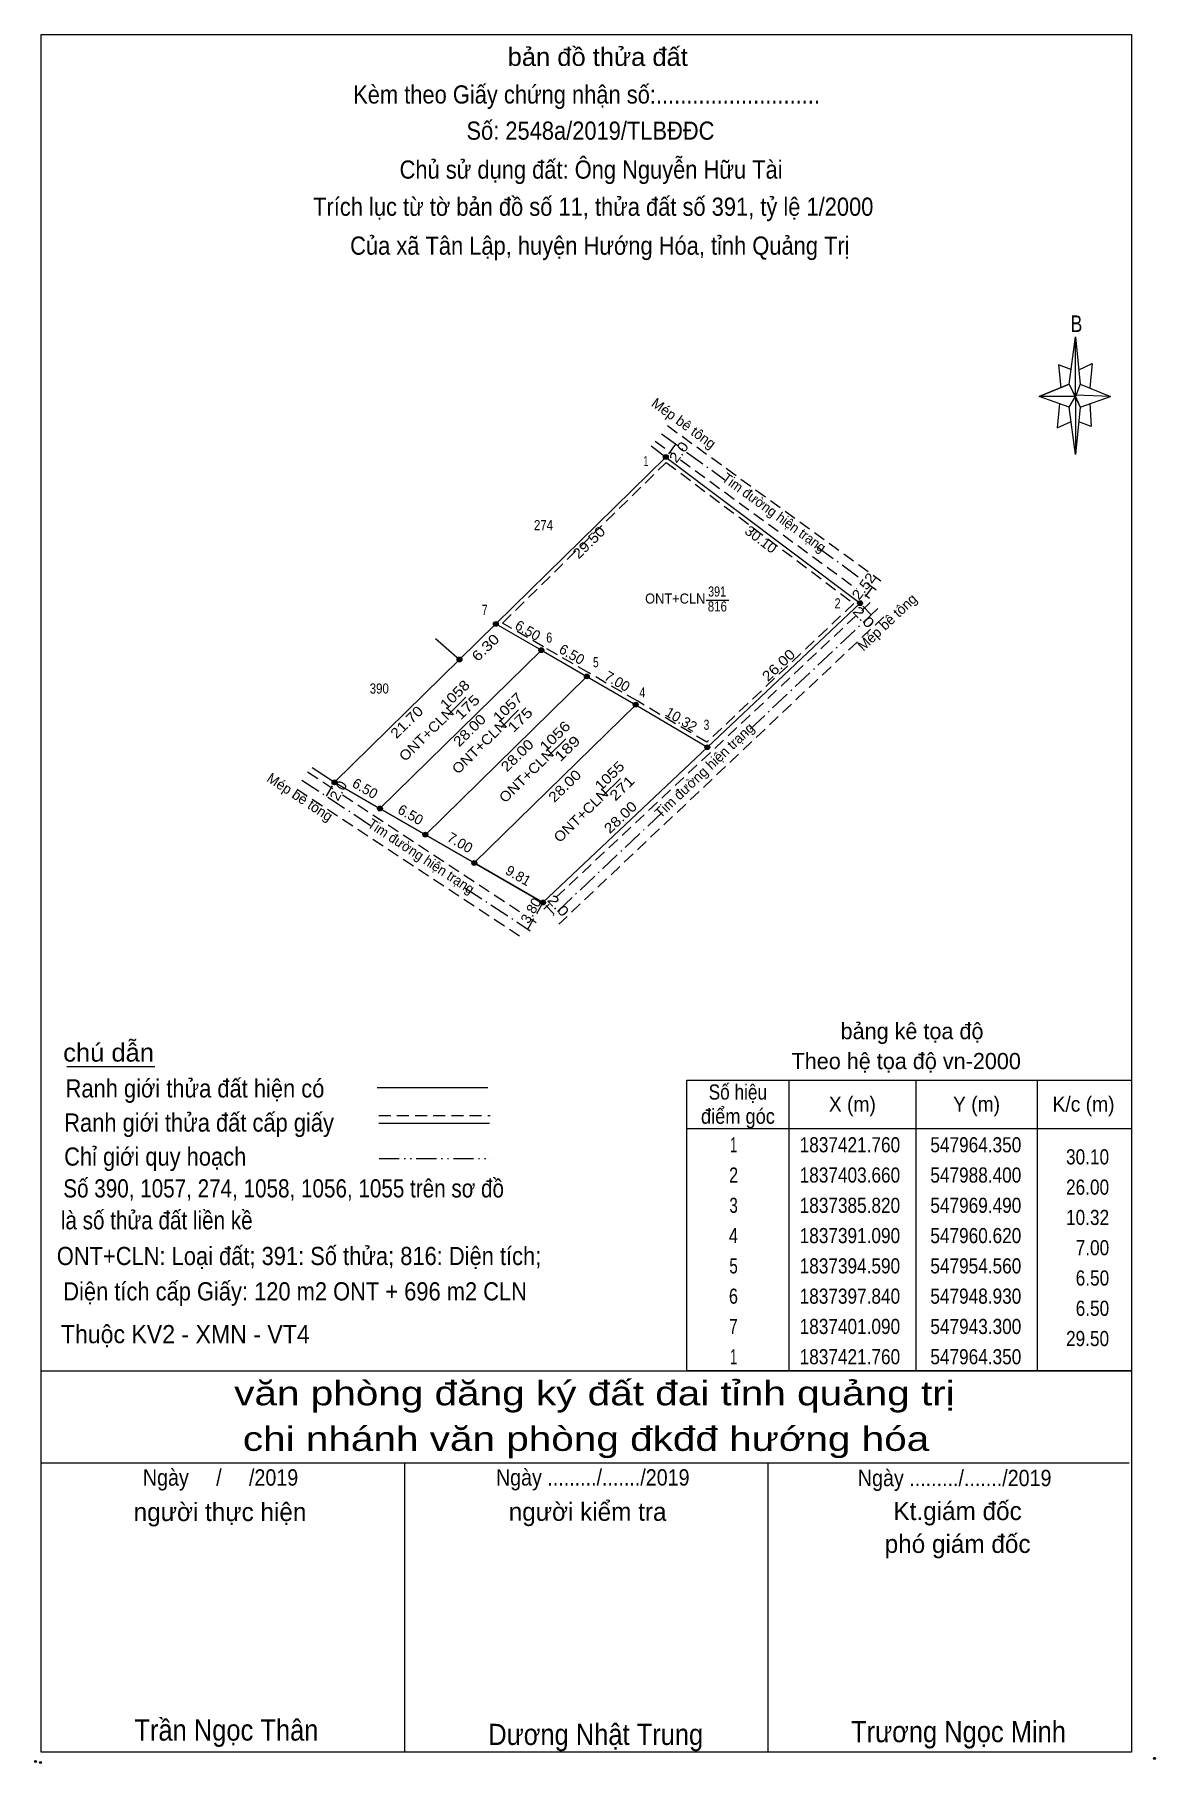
# Model space of a CAD drawing. Header units: metres. Extents: x 547336 to 548230, y 1836093 to 1837463.
# Drawn here: x 547703.9 to 547842.7, y 1836093.5 to 1836307.6 of the extents above; entities that cross this region are included whole.
import ezdxf
from ezdxf.enums import TextEntityAlignment as Align

# ---------------------------------------------------------------- set-up
doc = ezdxf.new("R2010")
doc.units = ezdxf.units.M
doc.header["$LTSCALE"] = 0.5
doc.header["$PDMODE"] = 32
doc.header["$PDSIZE"] = 0.25
for name, pattern in [('DASH_DOUBLE_DOT', [9.2, 5, -1.2, 0.3, -1.2, 0.3, -1.2]), ('DOT_DASHED', [7.7, 5, -1.2, 0.3, -1.2]), ('MEDIUM_DASHED', [4.5, 3, -1.5])]:
    doc.linetypes.add(name, pattern=pattern)
for name, color, linetype, lineweight in [('1', 7, 'Continuous', 13), ('10', 7, 'MEDIUM_DASHED', 13), ('17', 7, 'Continuous', 13), ('36', 7, 'MEDIUM_DASHED', 13), ('5', 7, 'Continuous', 13), ('6', 7, 'Continuous', 13), ('63', 7, 'Continuous', 13)]:
    doc.layers.add(name, color=color, linetype=linetype, lineweight=lineweight)

msp = doc.modelspace()

# ---------------------------------------------------------------- texts
at = {"layer": '1'}
for s, width, p in [('391', 0.8, (547788.43, 1836237.99)), ('ONT+CLN', 0.95, (547783.25, 1836237.12)), ('816', 0.85, (547788.465, 1836236.14))]:
    msp.add_text(s, height=1.25, dxfattribs=dict(at, width=width)).set_placement(p, align=Align.CENTER)
at = {"layer": '10', "width": 0.85}
for s, p in [('274', (547766.94, 1836246.21)), ('390', (547746.6, 1836225.98))]:
    msp.add_text(s, height=1.25, dxfattribs=at).set_placement(p, align=Align.CENTER)
at = {"layer": '36'}
for s, width, p in [('1', 0.65, (547779.625, 1836254.16)), ('2', 0.8, (547803.35, 1836236.53)), ('7', 0.75, (547759.66, 1836235.72)), ('6', 0.8, (547767.65, 1836232.28)), ('5', 0.75, (547773.42, 1836229.24)), ('4', 0.8, (547779.175, 1836225.49)), ('3', 0.75, (547787.12, 1836221.49))]:
    msp.add_text(s, height=1.25, dxfattribs=dict(at, width=width)).set_placement(p, align=Align.CENTER)
for s, p in [('bảng kê tọa độ', (547812.575, 1836183.18)), ('Theo hệ tọa độ vn-2000', (547811.855, 1836179.47))]:
    msp.add_text(s, height=2, dxfattribs=at).set_placement(p, align=Align.CENTER)
at = {"layer": '5'}
for s, height, width, p in [('bản đồ thửa đất', 2.25, 1.05, (547773.655, 1836303.7)), ('Kèm theo Giấy chứng nhận số:...........................', 2.25, 0.9, (547772.27, 1836299.04)), ('Số: 2548a/2019/TLBĐĐC', 2.25, 0.9, (547772.75, 1836294.56)), ('Chủ sử dụng đất: Ông Nguyễn Hữu Tài', 2.25, 0.9, (547772.83, 1836289.74)), ('Trích lục từ tờ bản đồ số 11, thửa đất số 391, tỷ lệ 1/2000 ', 2.25, 0.9, (547773.475, 1836285.14)), ('Của xã Tân Lập, huyện Hướng Hóa, tỉnh Quảng Trị', 2.25, 0.9, (547773.915, 1836280.32)), ('B', 2.066, 0.8, (547832.925, 1836270.74)), ('văn phòng đăng ký đất đai tỉnh quảng trị', 3, 1.25, (547773.245, 1836137.84)), ('chi nhánh văn phòng đkđđ hướng hóa', 3, 1.25, (547772.205, 1836132.2)), ('Ngày     /     /2019', 2.025, 0.9, (547726.945, 1836127.89)), ('Ngày ........./......./2019', 2.025, 0.9, (547773.035, 1836127.9)), ('Ngày ........./......./2019', 2.025, 0.9, (547817.855, 1836127.83)), ('Trần Ngọc Thân', 2.62, 0.9, (547727.67, 1836096.32)), ('Dương Nhật Trung', 2.62, 0.9, (547773.405, 1836095.78)), ('Trương Ngọc Minh', 2.62, 0.9, (547818.33, 1836096.12))]:
    msp.add_text(s, height=height, dxfattribs=dict(at, width=width)).set_placement(p, align=Align.CENTER)
for s, p in [('người thực hiện', (547726.88, 1836123.51)), ('người kiểm tra', (547772.4, 1836123.54)), ('Kt.giám đốc', (547818.215, 1836123.63)), ('phó giám đốc', (547818.22, 1836119.56))]:
    msp.add_text(s, height=2.25, dxfattribs=at).set_placement(p, align=Align.CENTER)
at = {"layer": '6'}
for s, width, p in [('chú dẫn', 1.05, (547707.46, 1836180.4)), ('Ranh giới thửa đất hiện có ', 0.9, (547707.76, 1836175.96)), ('Ranh giới thửa đất cấp giấy', 0.9, (547707.59, 1836171.73)), ('Chỉ giới quy hoạch', 0.9, (547707.58, 1836167.52)), ('Số 390, 1057, 274, 1058, 1056, 1055 trên sơ đồ', 0.85, (547707.47, 1836163.58)), ('là số thửa đất liền kề', 0.85, (547707.17, 1836159.63)), ('ONT+CLN: Loại đất; 391: Số thửa; 816: Diện tích;', 0.9, (547706.67, 1836155.21)), ('Diện tích cấp Giấy: 120 m2 ONT + 696 m2 CLN', 0.9, (547707.47, 1836150.83)), ('Thuộc KV2 - XMN - VT4', 0.95, (547707.17, 1836145.53))]:
    msp.add_text(s, height=2.25, dxfattribs=dict(at, width=width)).set_placement(p)
at = {"layer": '63'}
for s, rotation, p in [('Mép bê tông', 323.986, (547783.9426, 1836258.9403)), ('Mép bê tông', 43.405, (547809.9305, 1836234.3563)), ('6.50', 330.004, (547764.6825, 1836233.2553)), ('6.50', 330.004, (547770.1425, 1836230.2953)), ('7.00', 329.991, (547775.7624, 1836226.9549)), ('Tim đường hiện trạng', 43.4, (547787.2956, 1836216.0237)), ('10.32', 329.284, (547783.6808, 1836222.2485)), ('Mép bê tông', 326.593, (547736.4309, 1836212.6395)), ('6.50', 330.004, (547744.5325, 1836213.6853)), ('6.50', 330.08, (547750.1733, 1836210.4376)), ('7.00', 329.991, (547756.2924, 1836206.9749)), ('9.81', 330.088, (547763.5083, 1836202.8953)), ('3.80', 60.199, (547765.9188, 1836198.7944))]:
    msp.add_text(s, height=1.25, rotation=rotation, dxfattribs=at).set_placement(p, align=Align.CENTER)
for s, rotation, width, p in [('2.0', 53.073, 1.15, (547784.1927, 1836255.5045)), ('Tim đường hiện trạng', 323.998, 0.95, (547795.1376, 1836247.8741)), ('29.50', 44.478, 1.15, (547773.0021, 1836244.2408)), ('30.10', 323.035, 1.05, (547793.4842, 1836244.5671)), ('2.52', 52.903, 1.1, (547807.0991, 1836238.893)), ('2.0', 313.375, 1.25, (547806.1321, 1836235.0141)), ('6.30', 44.421, 1.2, (547760.1926, 1836231.2237)), ('26.00', 43.332, 1.15, (547796.4761, 1836229.0373)), ('1058', 44.436, 1.15, (547756.4024, 1836225.3918)), ('21.70', 44.459, 1.15, (547750.4424, 1836221.99)), ('ONT+CLN', 44.436, 1.1, (547752.8774, 1836220.5072)), ('175', 44.436, 1.25, (547757.9274, 1836223.8525)), ('1057', 44.436, 1.15, (547762.9524, 1836223.8218)), ('175', 44.436, 1.25, (547764.4774, 1836222.2825)), ('ONT+CLN', 44.436, 1.1, (547759.4274, 1836218.9372)), ('28.00', 44.45, 1.15, (547758.2123, 1836220.9794)), ('1056', 44.436, 1.2, (547768.7924, 1836220.2516)), ('28.00', 44.436, 1.15, (547764.1224, 1836217.8686)), ('189', 44.436, 1.3, (547770.3174, 1836218.7223)), ('ONT+CLN', 44.436, 1.1, (547765.2674, 1836215.3772)), ('28.00', 44.436, 1.15, (547770.0024, 1836214.0886)), ('1055', 44.436, 1.15, (547775.5524, 1836215.3418)), ('271', 44.436, 1.25, (547777.0874, 1836213.8131)), ('2.0', 59.971, 1.05, (547742.0805, 1836213.6472)), ('ONT+CLN', 44.436, 1.1, (547772.0274, 1836210.4572)), ('28.00', 43.35, 1.15, (547776.896, 1836210.1982)), ('Tim đường hiện trạng', 326.591, 0.95, (547751.4459, 1836205.3068)), ('2.0', 313.398, 1.25, (547768.3127, 1836199.2844))]:
    msp.add_text(s, height=1.25, rotation=rotation, dxfattribs=dict(at, width=width)).set_placement(p, align=Align.CENTER)
for s, height, width, p in [('Số hiệu', 1.875, 0.85, (547791.005, 1836175.7)), ('X (m)', 1.875, 0.95, (547805.185, 1836174.2)), ('Y (m)', 1.875, 0.95, (547820.565, 1836174.2)), ('K/c (m)', 1.875, 0.95, (547833.815, 1836174.2)), ('điểm góc', 1.875, 0.9, (547791.015, 1836172.7)), ('1', 1.87, 0.65, (547790.48, 1836169.17)), ('1837421.760', 1.875, 0.85, (547804.88, 1836169.17)), ('547964.350', 1.875, 0.85, (547820.475, 1836169.17)), ('2', 1.87, 0.8, (547790.48, 1836165.42)), ('1837403.660', 1.875, 0.85, (547804.88, 1836165.42)), ('547988.400', 1.875, 0.85, (547820.475, 1836165.42)), ('3', 1.87, 0.75, (547790.48, 1836161.67)), ('1837385.820', 1.875, 0.85, (547804.88, 1836161.67)), ('547969.490', 1.875, 0.85, (547820.475, 1836161.67)), ('4', 1.87, 0.8, (547790.455, 1836157.92)), ('1837391.090', 1.875, 0.85, (547804.88, 1836157.92)), ('547960.620', 1.875, 0.85, (547820.475, 1836157.92)), ('5', 1.87, 0.75, (547790.475, 1836154.17)), ('1837394.590', 1.875, 0.85, (547804.88, 1836154.17)), ('547954.560', 1.875, 0.85, (547820.475, 1836154.17)), ('6', 1.87, 0.8, (547790.46, 1836150.42)), ('1837397.840', 1.875, 0.85, (547804.88, 1836150.42)), ('547948.930', 1.875, 0.85, (547820.475, 1836150.42)), ('7', 1.87, 0.75, (547790.46, 1836146.67)), ('1837401.090', 1.875, 0.85, (547804.88, 1836146.67)), ('547943.300', 1.875, 0.85, (547820.475, 1836146.67)), ('1', 1.87, 0.65, (547790.48, 1836142.92)), ('1837421.760', 1.875, 0.85, (547804.88, 1836142.92)), ('547964.350', 1.875, 0.85, (547820.475, 1836142.92))]:
    msp.add_text(s, height=height, dxfattribs=dict(at, width=width)).set_placement(p, align=Align.CENTER)
at = {"layer": '63', "width": 0.85}
for s, p in [('30.10', (547836.98, 1836167.67)), ('26.00', (547836.98, 1836163.92)), ('10.32', (547836.98, 1836160.17)), ('7.00', (547836.99, 1836156.42)), ('6.50', (547836.99, 1836152.67)), ('6.50', (547836.99, 1836148.92)), ('29.50', (547836.98, 1836145.17))]:
    msp.add_text(s, height=1.875, dxfattribs=at).set_placement(p, align=Align.RIGHT)

# ---------------------------------------------------------------- hatches: boundary and pattern name
at = {"layer": '63'}
for points in [[(547782.39, 1836255.27, 1), (547781.79, 1836255.27, 1)], [(547806.44, 1836237.17, 1), (547805.84, 1836237.17, 1)], [(547761.34, 1836234.6, 1), (547760.74, 1836234.6, 1)], [(547766.97, 1836231.35, 1), (547766.37, 1836231.35, 1)], [(547756.84, 1836230.19, 1), (547756.24, 1836230.19, 1)], [(547772.6, 1836228.1, 1), (547772, 1836228.1, 1)], [(547778.66, 1836224.6, 1), (547778.06, 1836224.6, 1)], [(547787.53, 1836219.33, 1), (547786.93, 1836219.33, 1)], [(547741.35, 1836214.99, 1), (547740.75, 1836214.99, 1)], [(547746.98, 1836211.74, 1), (547746.38, 1836211.74, 1)], [(547752.61, 1836208.5, 1), (547752.01, 1836208.5, 1)], [(547758.67, 1836205, 1), (547758.07, 1836205, 1)], [(547767.17, 1836200.11, 1), (547766.57, 1836200.11, 1)]]:
    msp.add_hatch(color=256, dxfattribs=at).paths.add_polyline_path(points)

# ---------------------------------------------------------------- linework, layer by layer
at = {"layer": '1'}
for points in [[(547766.67, 1836231.35), (547772.3, 1836228.1), (547752.31, 1836208.5), (547746.68, 1836211.74)], [(547772.3, 1836228.1), (547778.36, 1836224.6), (547758.37, 1836205), (547752.31, 1836208.5)], [(547778.36, 1836224.6), (547787.23, 1836219.33), (547766.87, 1836200.11), (547758.37, 1836205)]]:
    msp.add_lwpolyline(points, close=True, dxfattribs=at)
at = {"layer": '10'}
for p, q in [((547782.29, 1836259.16), (547808.73, 1836239.94)), ((547780.76, 1836257.24), (547782.8, 1836255.75)), ((547783.3, 1836256.88), (547782.09, 1836255.27)), ((547783.91, 1836254.93), (547805.74, 1836238.94)), ((547807.66, 1836239.18), (547806.14, 1836237.17)), ((547807.51, 1836235.72), (547806.14, 1836237.17)), ((547806.35, 1836236.28), (547807.39, 1836237.26)), ((547806.72, 1836238.23), (547807.29, 1836237.81)), ((547768.47, 1836200.71), (547805.57, 1836235.55)), ((547809.08, 1836235.49), (547768.85, 1836197.44)), ((547737.73, 1836216.28), (547740.93, 1836214.17)), ((547736.43, 1836214.15), (547764.54, 1836195.61)), ((547740.05, 1836213.26), (547741.05, 1836214.99)), ((547742.06, 1836213.42), (547764.47, 1836198.65)), ((547764.98, 1836196.81), (547766.87, 1836200.11)), ((547768.26, 1836198.64), (547766.87, 1836200.11)), ((547766.96, 1836199.29), (547767.62, 1836199.91)), ((547765.42, 1836198.02), (547766.03, 1836197.62))]:
    msp.add_line(p, q, dxfattribs=at)
at = {"layer": '10', "linetype": 'Continuous'}
for p, q in [((547780.28, 1836256.64), (547782.09, 1836255.27)), ((547782.09, 1836255.27), (547806.14, 1836237.17)), ((547753.55, 1836232.79), (547756.54, 1836230.19)), ((547761.04, 1836234.6), (547766.67, 1836231.35)), ((547741.05, 1836214.99), (547756.54, 1836230.19)), ((547758.37, 1836205), (547778.36, 1836224.6)), ((547738.27, 1836216.82), (547741.05, 1836214.99)), ((547741.05, 1836214.99), (547746.68, 1836211.74))]:
    msp.add_line(p, q, dxfattribs=at)
for points in [[(547756.54, 1836230.19), (547761.04, 1836234.6), (547782.09, 1836255.27)], [(547766.87, 1836200.11), (547787.23, 1836219.33), (547806.14, 1836237.17)], [(547746.68, 1836211.74), (547766.67, 1836231.35), (547772.3, 1836228.1)], [(547746.68, 1836211.74), (547752.31, 1836208.5), (547772.3, 1836228.1), (547778.36, 1836224.6), (547787.23, 1836219.33)], [(547752.31, 1836208.5), (547758.37, 1836205), (547766.87, 1836200.11)]]:
    msp.add_lwpolyline(points, dxfattribs=at)
at = {"layer": '17'}
msp.add_line((547707.93, 1836179.78), (547718.79, 1836179.78), dxfattribs=at)
at = {"layer": '36'}
msp.add_lwpolyline([(547782.13, 1836254.61), (547805.37, 1836237.13), (547787.16, 1836219.95), (547778.61, 1836225.03), (547772.55, 1836228.53), (547766.92, 1836231.78), (547761.86, 1836234.7)], close=True, dxfattribs=at)
at = {"layer": '5'}
for p, q in [((547832.05, 1836264.28), (547832.8, 1836270.14)), ((547832.05, 1836261.44), (547828.3, 1836262.78)), ((547833.4, 1836264.28), (547837.15, 1836262.78)), ((547833.4, 1836261.44), (547832.8, 1836255.58)), ((547834.6, 1836261.88), (547834.75, 1836259.04)), ((547834.75, 1836259.04), (547833.25, 1836259.64)), ((547704.75, 1836142.12), (547839.75, 1836142.12)), ((547704.75, 1836130.72), (547839.45, 1836130.72)), ((547704.75, 1836130.72), (547839.45, 1836130.72)), ((547704.75, 1836130.72), (547839.45, 1836130.72)), ((547749.75, 1836094.88), (547749.75, 1836130.72)), ((547794.75, 1836094.88), (547794.75, 1836130.72))]:
    msp.add_line(p, q, dxfattribs=at)
for points in [[(547704.75, 1836307.58), (547839.75, 1836307.58), (547839.75, 1836094.88), (547704.75, 1836094.88)], [(547832.8, 1836270.14), (547833.4, 1836264.28), (547832.8, 1836262.78)], [(547832.8, 1836262.78), (547828.3, 1836262.78), (547832.05, 1836264.28), (547833.4, 1836261.44), (547837.15, 1836262.78), (547832.8, 1836262.94)], [(547832.8, 1836262.78), (547832.8, 1836255.58), (547832.05, 1836261.44)]]:
    msp.add_lwpolyline(points, close=True, dxfattribs=at)
for points in [[(547832.35, 1836266.08), (547830.7, 1836266.68), (547831, 1836263.84)], [(547833.25, 1836266.08), (547834.9, 1836266.84), (547834.6, 1836263.84)], [(547832.8, 1836262.78), (547832.05, 1836264.28), (547828.3, 1836262.78)], [(547832.8, 1836262.78), (547833.4, 1836261.44), (547837.15, 1836262.78)], [(547830.85, 1836261.88), (547830.55, 1836258.88), (547832.2, 1836259.64)], [(547839.75, 1836094.88), (547704.75, 1836094.88), (547704.75, 1836130.72)]]:
    msp.add_lwpolyline(points, dxfattribs=at)
for p in [(547704.04, 1836093.72), (547704.64, 1836093.62)]:
    msp.add_point(p, dxfattribs=at)
at = {"layer": '6'}
for p, q in [((547746.33, 1836177.18), (547760.03, 1836177.18)), ((547746.53, 1836172.78), (547760.25, 1836172.78))]:
    msp.add_line(p, q, dxfattribs=at)
at = {"layer": '6', "linetype": 'MEDIUM_DASHED'}
msp.add_line((547746.53, 1836173.71), (547760.33, 1836173.71), dxfattribs=at)
at = {"layer": '6'}
msp.add_point((547842.59, 1836094.12), dxfattribs=at)
at = {"layer": '63', "linetype": 'DOT_DASHED'}
for p, q in [((547781.55, 1836258.15), (547789.39, 1836252.45)), ((547800.79, 1836244.18), (547808.14, 1836238.83)), ((547808.32, 1836236.49), (547791.67, 1836220.75)), ((547737.01, 1836215.26), (547745.52, 1836209.65)), ((547781.67, 1836211.29), (547767.83, 1836198.2)), ((547757.2, 1836201.94), (547765.3, 1836196.6))]:
    msp.add_line(p, q, dxfattribs=at)
at = {"layer": '63'}
for p, q in [((547787.1, 1836237.55), (547789.89, 1836237.55)), ((547755.14, 1836223.35), (547757.31, 1836225.52)), ((547761.69, 1836221.78), (547763.86, 1836223.95)), ((547767.53, 1836218.22), (547769.7, 1836220.39)), ((547774.29, 1836213.3), (547776.46, 1836215.47)), ((547797.3, 1836178.12), (547797.3, 1836142.12)), ((547813.05, 1836178.12), (547813.05, 1836142.12)), ((547828.05, 1836178.12), (547828.05, 1836142.12)), ((547784.7, 1836172.12), (547839.75, 1836172.12))]:
    msp.add_line(p, q, dxfattribs=at)
at = {"layer": '63', "linetype": 'DASH_DOUBLE_DOT'}
msp.add_line((547746.58, 1836168.4), (547760.38, 1836168.4), dxfattribs=at)
at = {"layer": '63'}
msp.add_lwpolyline([(547784.7, 1836178.12), (547839.75, 1836178.12), (547839.75, 1836142.12), (547784.7, 1836142.12)], close=True, dxfattribs=at)
for centre in [(547782.09, 1836255.27), (547806.14, 1836237.17), (547761.04, 1836234.6), (547766.67, 1836231.35), (547756.54, 1836230.19), (547772.3, 1836228.1), (547778.36, 1836224.6), (547787.23, 1836219.33), (547741.05, 1836214.99), (547746.68, 1836211.74), (547752.31, 1836208.5), (547758.37, 1836205), (547766.87, 1836200.11)]:
    msp.add_circle(centre, 0.3, dxfattribs=at)

msp.set_redraw_order([(e.dxf.handle, doc.entitydb.next_handle()) for e in msp.query("TEXT MTEXT ATTDEF DIMENSION ARC_DIMENSION")])  # texts and dimensions are drawn at this point

doc.saveas('drawing.dxf')
